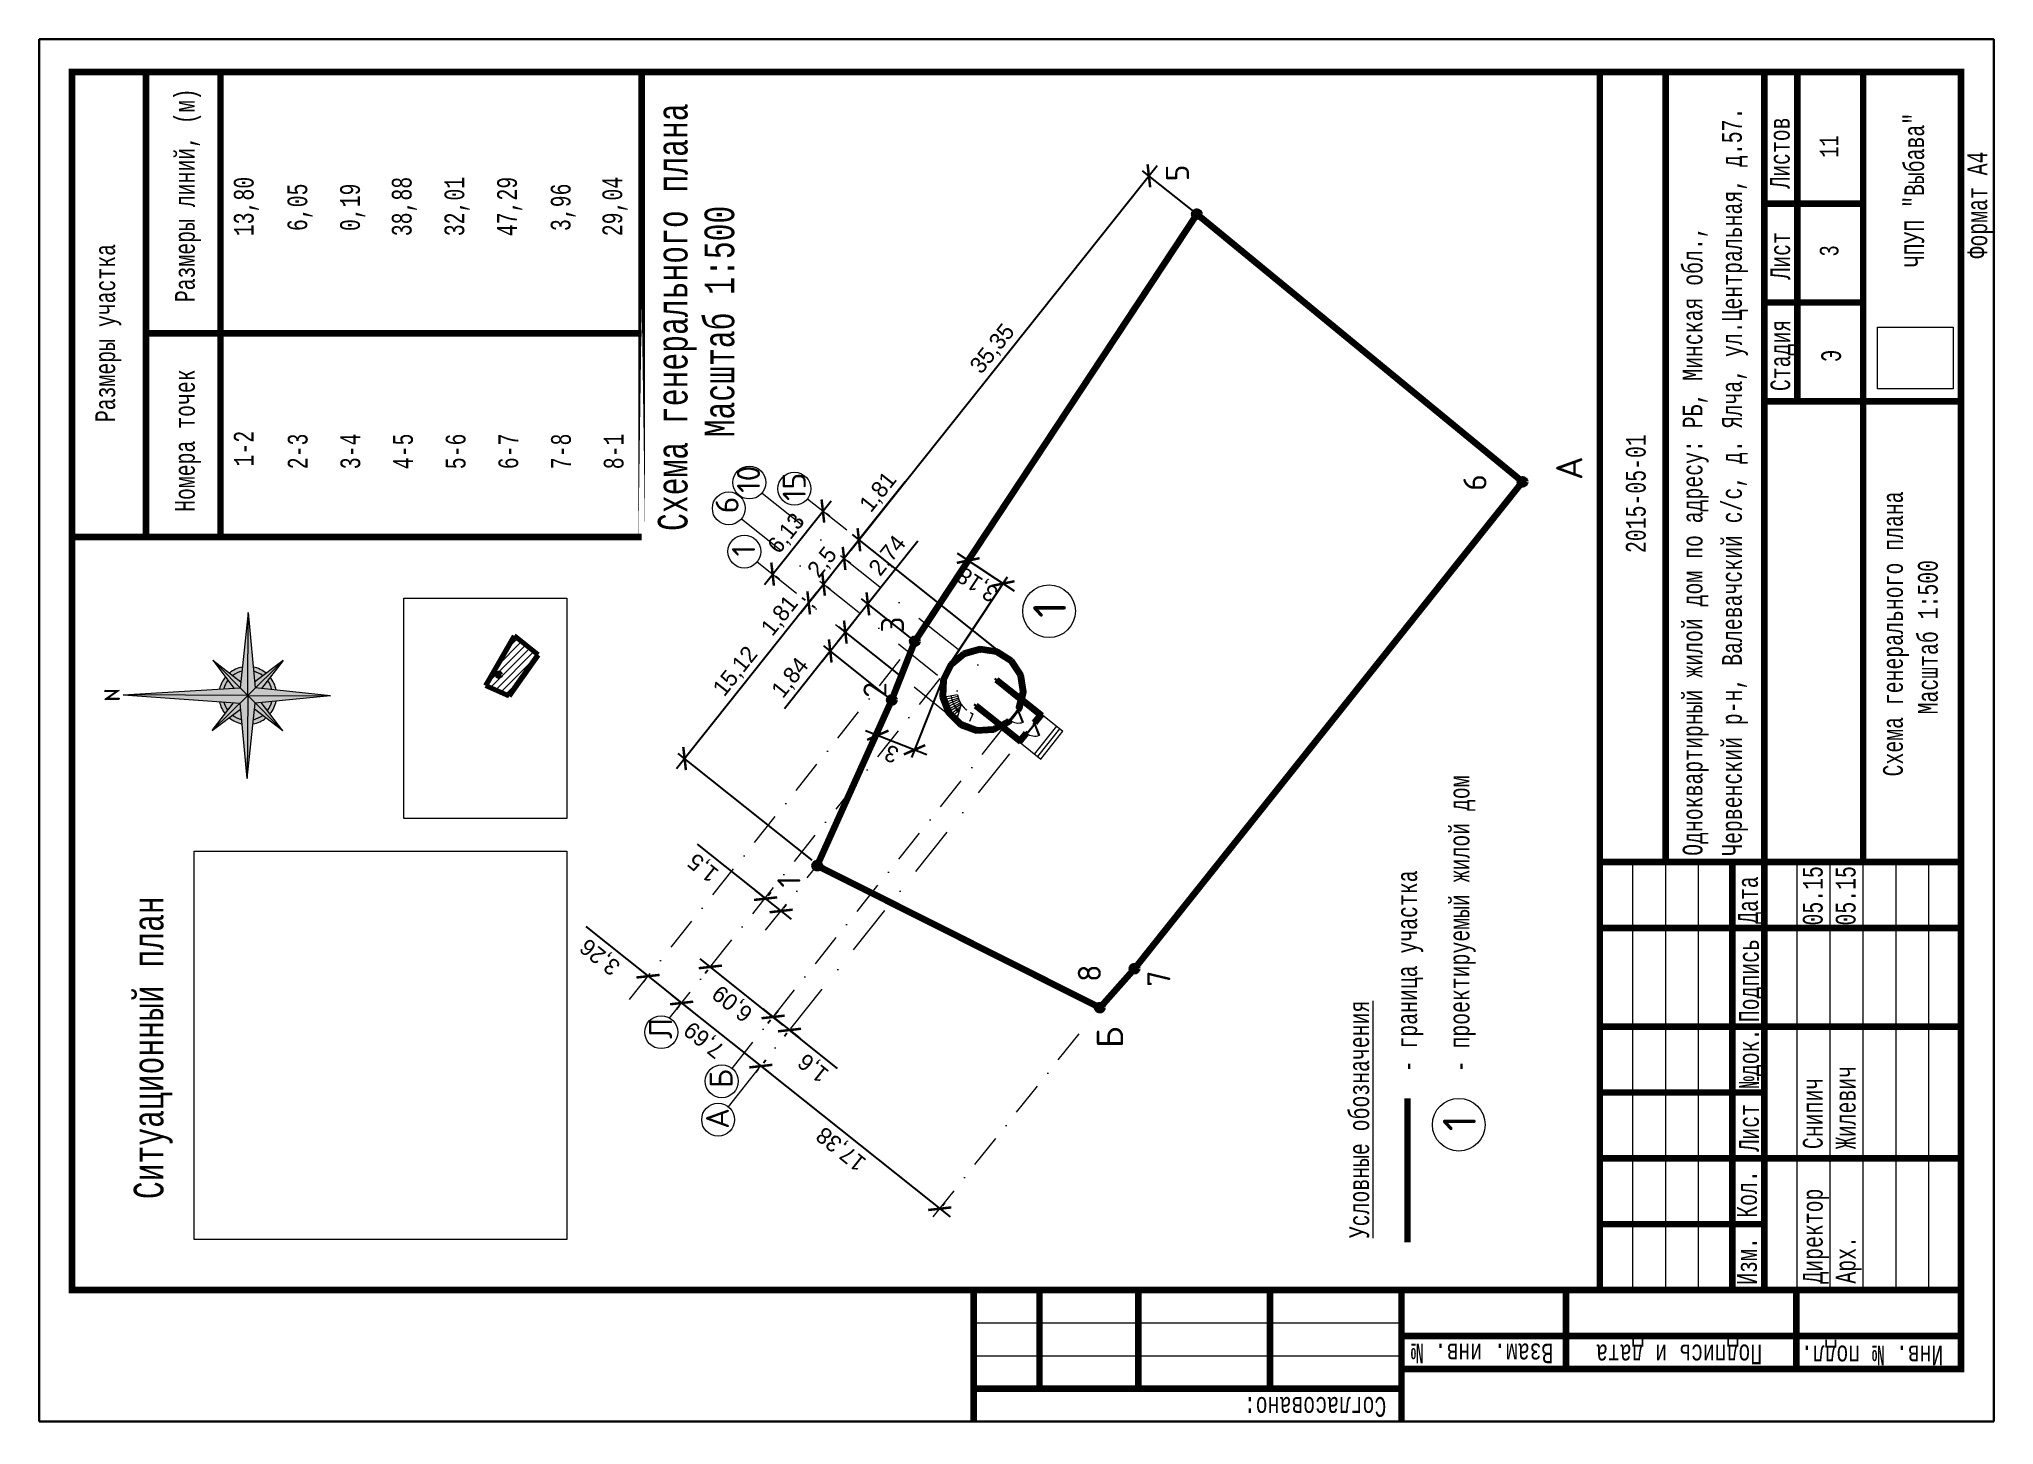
# Model space of a CAD drawing. Header units: millimetres. Extents: x -1532494 to -123847, y -619762 to -132433.
# Drawn here: x -224671 to -194971, y -153483 to -132433 of the extents above; entities outside this region: 2.
import ezdxf

# ---------------------------------------------------------------- set-up
doc = ezdxf.new("R2010")
doc.units = ezdxf.units.MM
for name, pattern in [('CENTER2', [28.575, 19.05, -3.175, 3.175, -3.175]), ('GOST2.303 5', [24, 20, -1.5, 1, -1.5]), ('штриховая', [19.05, 12.7, -6.35]), ('штрихпунктирнаяX2', [50.8, 25.4, -12.7, 0, -12.7])]:
    doc.linetypes.add(name, pattern=pattern)
doc.layers.get('0').update_dxf_attribs({"color": 251, "lineweight": 15})
for name, color, linetype, lineweight in [('01-РАМКА(+штамп)', 5, 'Continuous', 18), ('границы', 1, 'Continuous', 70), ('линия', 7, 'Continuous', 30), ('окна', 142, 'Continuous', 20), ('Оси', 7, 'штрихпунктирнаяX2', 18), ('размеры', 7, 'Continuous', 18), ('Стены', 7, 'Continuous', 60), ('штриховая', 160, 'штриховая', 18)]:
    doc.layers.add(name, color=color, linetype=linetype, lineweight=lineweight)
doc.layers.add('рамка', color=105, linetype='Continuous', lineweight=30, plot=False)
doc.styles.add('GOST', font='cour.ttf', dxfattribs={"width": 0.6, "height": 3})
doc.styles.add('style2', font='cour.ttf', dxfattribs={"width": 0.6, "height": 3})
doc.dimstyles.new('ISO-25', dxfattribs={"dimscale": 100, "dimtxt": 2.5, "dimasz": 2.5, "dimexe": 1.25, "dimexo": 0.625, "dimtad": 1, "dimdec": 0, "dimtxsty": 'Standard', "dimblk": 'ARCHTICK', "dimcen": 2.5, "dimdle": 2, "dimclrt": 256, "dimadec": 0, "dimazin": 0, "dimtfac": 1, "dimtdec": 0, "dimtmove": 1, "dimatfit": 2, "dimfxl": 1, "dimarcsym": 0})
picture_1 = doc.add_image_def('image1.jpg', size_in_pixel=(187, 229))
picture_2 = doc.add_image_def('image2.jpg', size_in_pixel=(957, 709))
picture_3 = doc.add_image_def('image3.png', size_in_pixel=(618, 593))

msp = doc.modelspace()

# ---------------------------------------------------------------- texts
at = {"layer": '01-РАМКА(+штамп)', "char_height": 500, "attachment_point": 1, "rotation": 90}
for insert in [(-209568.5, -141224.5), (-203342.7, -149024.1)]:
    msp.add_mtext_dynamic_manual_height_columns('{\\fISOCPEUR|b0|i0|c204|p34;1}', width=6.114, gutter_width=12.5, heights=[0], dxfattribs=dict(at, insert=insert))
at = {"layer": 'размеры', "style": 'GOST', "width": 0.6}
for s, height, p in [('Размеры линий, (м)', 300, (-222306.4, -136429.2)), ('Схема генерального плана ', 450, (-214820.3, -139903.5)), ('Формат А4', 300, (-195073.3, -135764.3)), ('32,01', 300, (-218212, -135426.5)), ('29,04', 300, (-215812, -135426.5)), ('13,80', 300, (-221412, -135426.5)), ('6,05', 300, (-220597.3, -135348.2)), ('0,19', 300, (-219797.3, -135348.2)), ('38,88', 300, (-219012, -135426.5)), ('47,29', 300, (-217412, -135426.5)), ('3,96', 300, (-216597.3, -135348.2)), ('Масштаб 1:500 ', 450, (-214110.2, -138481.2)), ('Размеры участка', 300, (-223516.5, -138250.7)), ('Номера точек', 300, (-222306.4, -139614.2)), ('1-2', 300, (-221412, -138923.8)), ('2-3', 300, (-220592.3, -138966.1)), ('3-4', 300, (-219792.3, -138966.1)), ('4-5', 300, (-218992.3, -138966.1)), ('5-6', 300, (-218192.3, -138966.1)), ('6-7', 300, (-217392.3, -138966.1)), ('7-8', 300, (-216592.3, -138966.1)), ('8-1', 300, (-215792.3, -138966.1)), ('- проектируемый жилой дом', 300, (-202939.2, -148126.7)), ('- граница участка', 300, (-203735.4, -148126.7)), ('Ситуационный план', 450, (-222782.9, -150053.2)), ('%%UУсловные обозначения', 300, (-204464.1, -150646.5))]:
    msp.add_text(s, height=height, rotation=90, dxfattribs=at).set_placement(p)
at = {"layer": 'размеры', "color": 7, "linetype": 'ByBlock', "style": 'style2', "width": 0.6}
msp.add_text('11', height=282.39, rotation=90, dxfattribs=at).set_placement((-197333.7, -134234.2))
at = {"layer": 'размеры', "color": 10, "linetype": 'ByBlock', "style": 'style2', "width": 0.6}
msp.add_text('3', height=282.4, rotation=90, dxfattribs=at).set_placement((-197333.7, -135734.2))
at = {"layer": 'размеры', "color": 7, "linetype": 'GOST2.303 5', "style": 'style2', "width": 0.6}
for s, rotation, p in [('Схема генерального плана', 90, (-196354.8, -143632.4)), ('Масштаб 1:500', 90, (-195824.6, -142689.8)), ('Взам. инв. №', 180, (-201664.8, -152247.2)), ('Подпись и дата', 180, (-198492.3, -152262.7)), ('Инв. № подл.', 180, (-195741, -152276.8)), ('Согласовано:', 180, (-204202.9, -153059.3))]:
    msp.add_text(s, height=300, rotation=rotation, dxfattribs=at).set_placement(p)
at = {"layer": 'размеры', "attachment_point": 1, "rotation": 90}
for s, insert, char_height in [('{\\fISOCPEUR|b0|i0|c204|p34;5}', (-207551.5, -134593.4), 350), ('{\\fISOCPEUR|b0|i0|c204|p34;10}', (-214068.9, -139325.6), 350), ('{\\fISOCPEUR|b0|i0|c204|p34;А}', (-201623.3, -139130.2), 400), ('{\\fISOCPEUR|b0|i0|c204|p34;15}', (-213374.3, -139448.5), 350), ('{\\fISOCPEUR|b0|i0|c204|p34;6}', (-203031.6, -139295.2), 350), ('{\\fISOCPEUR|b0|i0|c204|p34;6}', (-214394, -139636), 350), ('{\\fISOCPEUR|b0|i0|c204|p34;1}', (-214142.9, -140290.9), 350), ('{\\fISOCPEUR|b0|i0|c204|p34;3}', (-211879.8, -141448.6), 350), ('{\\fISOCPEUR|b0|i0|c204|p34;2}', (-212146.6, -142437.5), 350), ('{\\fISOCPEUR|b0|i0|c204|p34;1}', (-213454.5, -145320.1), 350), ('{\\fISOCPEUR|b0|i0|c204|p34;8}', (-208889.2, -146753.6), 350), ('{\\fISOCPEUR|b0|i0|c204|p34;7}', (-207834.3, -146826.7), 350), ('{\\fISOCPEUR|b0|i0|c204|p34;Л}', (-215404.8, -147620.6), 350), ('{\\fISOCPEUR|b0|i0|c204|p34;Б}', (-208602.5, -147759.2), 400), ('{\\fISOCPEUR|b0|i0|c204|p34;Б}', (-214485.4, -148366.8), 350), ('{\\fISOCPEUR|b0|i0|c204|p34;А}', (-214540.8, -148985), 350)]:
    msp.add_mtext_dynamic_manual_height_columns(s, width=6.114, gutter_width=12.5, heights=[0], dxfattribs=dict(at, insert=insert, char_height=char_height))

# ---------------------------------------------------------------- blocks, each defined once
blk = doc.blocks.new('N4')
at = {"lineweight": -2}
h = blk.add_hatch(color=7, dxfattribs=at)
h.set_gradient(color1=(255, 255, 255), one_color=1, tint=1)
h.paths.add_polyline_path([(0, -6.75), (-0.42, -6.33), (-0.42, -6.34), (-4.5, -6.75)])
h.paths.add_polyline_path([(-0.42, -6.33), (-0.4, -5.99), (-1.91, -4.84)])
h.paths.add_polyline_path([(0, 0), (-0.42, -6.33), (0, -6.75)])
h.paths.add_polyline_path([(0.4, -5.99), (0.42, -6.33), (1.91, -4.84)])
h.paths.add_polyline_path([(0.42, -6.34), (0.42, -6.33), (0, -6.75), (4.5, -6.75)])
h.paths.add_polyline_path([(0.74, -7.13), (0.41, -7.16), (1.91, -8.66)])
h.paths.add_polyline_path([(0, -6.75), (-0.41, -7.16), (0, -11.25)])
h.paths.add_polyline_path([(-0.41, -7.16), (-0.74, -7.13), (-1.91, -8.66)])
h = blk.add_hatch(color=251, dxfattribs=at)
h.set_gradient(color1=(91, 91, 91), one_color=1, tint=1, name='SPHERICAL')
h.paths.add_polyline_path([(-0.18, 0.82), (-0.21, 0.86), (-0.21, 0.25), (-0.22, 0.25), (-0.22, 0.22), (-0.18, 0.22)])
h.paths.add_polyline_path([(0.17, 0.41), (0.17, 0.42), (-0.22, 0.97), (-0.22, 0.96)])
h.paths.add_polyline_path([(0.24, 0.97), (0.21, 0.97), (0.21, 0.28), (0.24, 0.23)])
h = blk.add_hatch(color=250, dxfattribs=at)
h.set_gradient(color1=(51, 51, 51), color2=(214, 214, 214), rotation=180, tint=1, name='HEMISPHERICAL')
h.paths.add_polyline_path([(0, -6.75), (0.42, -6.33), (0, 0)])
h = blk.add_hatch(color=250, dxfattribs=at)
h.set_gradient(color1=(51, 51, 51), one_color=1, tint=1)
h.paths.add_polyline_path([(-0.74, -6.37), (-0.42, -6.34), (-0.42, -6.33), (-1.91, -4.84)])
h = blk.add_hatch(color=250, dxfattribs=at)
h.set_gradient(color1=(51, 51, 51), color2=(181, 181, 181), one_color=1, tint=0.71, name='INVSPHERICAL')
h.paths.add_polyline_path([(0.35, -5.21), (0.36, -5.45, -0.094703), (0.82, -5.68), (1, -5.53, 0.117203)])
h.paths.add_polyline_path([(-0.36, -5.45), (-0.35, -5.21, 0.117203), (-1, -5.53), (-0.82, -5.68, -0.094703)])
h.paths.add_polyline_path([(-1.07, -5.93), (-1.22, -5.75, 0.125808), (-1.55, -6.45), (-1.31, -6.43, -0.103304)])
h.paths.add_polyline_path([(-1.31, -7.07), (-1.55, -7.05, 0.125808), (-1.22, -7.75), (-1.07, -7.57, -0.103304)])
h.paths.add_polyline_path([(-0.3, -8.3), (-0.32, -8.06, -0.103304), (-0.82, -7.82), (-1, -7.97, 0.125808)])
h.paths.add_polyline_path([(0.32, -8.06), (0.3, -8.3, 0.125808), (1, -7.97), (0.82, -7.82, -0.103304)])
h.paths.add_polyline_path([(1.07, -7.57), (1.22, -7.75, 0.125808), (1.55, -7.05), (1.31, -7.07, -0.103304)])
h.paths.add_polyline_path([(1.22, -5.75), (1.07, -5.93, -0.103304), (1.31, -6.43), (1.55, -6.45, 0.125808)])
h = blk.add_hatch(color=250, dxfattribs=at)
h.set_gradient(color1=(51, 51, 51), rotation=75, tint=1, name='INVCURVED')
h.paths.add_polyline_path([(1.91, -4.84), (0.42, -6.33), (0.42, -6.34), (0.74, -6.37)])
h = blk.add_hatch(color=252, dxfattribs=at)
h.set_gradient(color1=(132, 132, 132), one_color=1, tint=1, name='SPHERICAL')
h.paths.add_polyline_path([(-0.38, -7.49), (-0.82, -7.82, 0.103304), (-0.32, -8.06)])
h.paths.add_polyline_path([(-0.74, -7.13), (-1.31, -7.07, 0.103304), (-1.07, -7.57)])
h.paths.add_polyline_path([(-1.31, -6.43), (-0.74, -6.37), (-1.07, -5.93, 0.103304)])
h.paths.add_polyline_path([(-0.36, -5.45, 0.094703), (-0.82, -5.68), (-0.4, -5.99)])
h.paths.add_polyline_path([(0.82, -5.68, 0.094703), (0.36, -5.45), (0.4, -5.99)])
h.paths.add_polyline_path([(1.31, -6.43, 0.103304), (1.07, -5.93), (0.74, -6.37)])
h.paths.add_polyline_path([(1.07, -7.57, 0.103304), (1.31, -7.07), (0.74, -7.13)])
h.paths.add_polyline_path([(0.32, -8.06, 0.103304), (0.82, -7.82), (0.38, -7.49)])
h = blk.add_hatch(color=250, dxfattribs=at)
h.set_gradient(color1=(51, 51, 51), rotation=75, tint=1, name='INVCURVED')
h.paths.add_polyline_path([(-4.5, -6.75), (-0.41, -7.16), (0, -6.75)])
h = blk.add_hatch(color=250, dxfattribs=at)
h.set_gradient(color1=(51, 51, 51), color2=(214, 214, 214), tint=1, name='HEMISPHERICAL')
h.paths.add_polyline_path([(-1.91, -8.66), (-0.38, -7.49), (-0.41, -7.16)])
h = blk.add_hatch(color=250, dxfattribs=at)
h.set_gradient(color1=(51, 51, 51), color2=(214, 214, 214), tint=1)
h.paths.add_polyline_path([(4.5, -6.75), (0, -6.75), (0.41, -7.16)])
h = blk.add_hatch(color=250, dxfattribs=at)
h.set_gradient(color1=(51, 51, 51), color2=(214, 214, 214), tint=1, name='HEMISPHERICAL')
h.paths.add_polyline_path([(0, -11.25), (0.41, -7.16), (0, -6.75)])
h = blk.add_hatch(color=250, dxfattribs=at)
h.set_gradient(color1=(51, 51, 51), one_color=1, tint=1)
h.paths.add_polyline_path([(0.41, -7.16), (0.38, -7.49), (1.91, -8.66)])
at = {"color": 0, "lineweight": -2}
for points in [[(0, 0), (-0.42, -6.34)], [(0.17, 1.01), (0.21, 1.01), (0.21, 0.26), (-0.21, 0.86), (-0.21, 0.25), (-0.26, 0.25), (-0.26, 1.01), (0.17, 0.41), (0.17, 1.01)], [(-0.22, 0.96), (-0.22, 0.97), (0.17, 0.42)], [(-0.18, 0.82), (-0.18, 0.22), (-0.22, 0.22), (-0.22, 0.25)], [(0, -6.75), (0, 0)], [(0, 0), (0.42, -6.34)], [(0.21, 0.97), (0.24, 0.97), (0.24, 0.23), (0.21, 0.28)], [(0, -6.75), (-1.91, -4.84)], [(-1.91, -4.84), (-0.74, -6.37)], [(-1.91, -4.84), (-0.4, -5.99)], [(0, -6.75), (1.91, -4.84)], [(1.91, -4.84), (0.4, -5.99)], [(1.91, -4.84), (0.74, -6.37)], [(-4.5, -6.75), (-0.42, -6.34)], [(4.5, -6.75), (0.42, -6.34)], [(0, -6.75), (-4.5, -6.75)], [(-4.5, -6.75), (-0.41, -7.16)], [(0, -6.75), (-1.91, -8.66)], [(-1.91, -8.66), (-0.74, -7.13)], [(0, -11.25), (-0.41, -7.16)], [(0, -6.75), (0, -11.25)], [(0, -6.75), (1.91, -8.66)], [(0, -6.75), (4.5, -6.75)], [(0, -11.25), (0.41, -7.16)], [(4.5, -6.75), (0.41, -7.16)], [(1.91, -8.66), (0.74, -7.13)], [(-1.91, -8.66), (-0.38, -7.49)], [(1.91, -8.66), (0.38, -7.49)]]:
    blk.add_lwpolyline(points, dxfattribs=at)
for radius, start, end in [(1.57, 102.7496, 129.4886), (1.57, 50.5114, 77.2504), (1.57, 140.5114, 169.1938), (1.35, 142.7479, 166.3399), (1.35, 105.6123, 127.2521), (1.35, 52.7479, 74.3877), (1.35, 13.6601, 37.2521), (1.57, 10.8062, 39.4886), (1.57, 190.8062, 219.4886), (1.35, 193.6601, 217.2521), (1.35, 322.7479, 346.3399), (1.57, 320.5114, 349.1938), (1.57, 230.5114, 259.1938), (1.35, 232.7479, 256.3399), (1.57, 280.8062, 309.4886), (1.35, 283.6601, 307.2521)]:
    blk.add_arc((0, -6.75), radius, start, end, dxfattribs=at)
blk = doc.blocks.new('вакепкеакепке')
at = {"color": 7, "linetype": 'GOST2.303 5'}
for p, q in [((168051385, 308359340), (168057885, 308359340)), ((168051385, 308358840), (168057885, 308358840)), ((168051385, 308358340), (168057885, 308358340)), ((168051385, 308356840), (168057885, 308356840)), ((168051385, 308356340), (168057885, 308356340)), ((168051385, 308355840), (168057885, 308355840)), ((168051385, 308355340), (168057885, 308355340)), ((168051385, 308354840), (168057885, 308354840))]:
    blk.add_line(p, q, dxfattribs=at)
at = {"const_width": 100}
blk.add_lwpolyline([(168051385, 308359840), (168069885, 308359840), (168069885, 308354353), (168051385, 308354353)], close=True, dxfattribs=at)
for points in [[(168052385, 308359840), (168052385, 308357340)], [(168053385, 308359887), (168053385, 308354400)], [(168054385, 308359887), (168054385, 308357340)], [(168055385, 308354400), (168055385, 308359887)], [(168056885, 308359887), (168056885, 308354400)], [(168057885, 308354353), (168057885, 308359840)], [(168057931, 308358840), (168069885, 308358840)], [(168057885, 308357826), (168051385, 308357826)], [(168057885, 308357340), (168051385, 308357340)], [(168057885, 308357340), (168069885, 308357340)], [(168064885, 308354353), (168064885, 308357340)], [(168066385, 308357340), (168066385, 308355840)], [(168067885, 308357340), (168067885, 308355840)], [(168064885, 308356840), (168069885, 308356840)], [(168057885, 308355840), (168069885, 308355840)]]:
    blk.add_lwpolyline(points, dxfattribs=at)
at = {"color": 7, "linetype": 'GOST2.303 5', "style": 'style2', "width": 0.6}
for s, p in [('2015-05-01', (168062579, 308359144)), ('Одноквартирный жилой дом по адресу: РБ, Минская обл.,  ', (168057980, 308358281)), ('Червенский р-н, Валевачский с/с, д. Ялча, ул.Центральная, д.57. ', (168057980, 308357683)), ('Изм.', (168051464, 308357455)), ('Кол.', (168052482, 308357455)), ('Лист', (168053488, 308357424)), ('№док.', (168054453, 308357424)), ('Подпись', (168055453, 308357424)), ('Дата', (168056947, 308357439)), ('Стадия', (168065039, 308356948)), ('Лист', (168066732, 308356949)), ('Листов', (168068113, 308356956)), ('Директор', (168051482, 308356455)), ('Снипич', (168053525, 308356455)), ('05.15', (168056921, 308356455)), ('Э', (168065484, 308356176)), ('Арх.', (168051482, 308355955)), ('Жилевич', (168053525, 308355955)), ('05.15', (168056921, 308355955)), ('ЧПУП "Выбава"', (168066920, 308354914))]:
    blk.add_text(s, height=300, dxfattribs=at).set_placement(p)
blk = doc.blocks.new('*U77')
for p, q in [((0, 0), (0, -100)), ((1000, 0), (1000, -100))]:
    blk.add_line(p, q)
blk.add_lwpolyline([(0, 0), (500, 866), (538, 844), (38, -22)], close=True)
blk.add_arc((0, 0), 1000, 0, 60)
blk = doc.blocks.new('_ArchTick')
at = {"color": 0, "linetype": 'ByBlock', "const_width": 0.15}
blk.add_lwpolyline([(-0.5, -0.5), (0.5, 0.5)], dxfattribs=at)
blk = doc.blocks.new('*D85')
at = {"layer": 'Defpoints', "color": 0, "transparency": 16777216}
for p in [(-214909, -147074), (-213706, -148033), (-213706, -148033)]:
    blk.add_point(p, dxfattribs=at)
at = {"layer": 'размеры', "color": 0, "lineweight": -2, "transparency": 16777216}
for p, q in [((-215066, -146949), (-213550, -148157)), ((-214948, -147123), (-214987, -147172)), ((-213667, -147984), (-213628, -147935))]:
    blk.add_line(p, q, dxfattribs=at)
at = {"layer": 'размеры', "color": 0, "lineweight": -2, "transparency": 16777216, "xscale": 250, "yscale": 250, "zscale": 250}
for p, rotation in [((-214909, -147074), 141.4478407243592), ((-213706, -148033), 321.4478407243592)]:
    blk.add_blockref('_ArchTick', p, dxfattribs=dict(at, rotation=rotation))
at = {"layer": 'размеры', "transparency": 16777216, "insert": (-214557, -147621), "char_height": 250, "attachment_point": 5, "rotation": 141.4478}
blk.add_mtext('7,69', dxfattribs=at)
blk = doc.blocks.new('*D86')
at = {"layer": 'Defpoints', "color": 0, "ltscale": 20, "transparency": 16777216}
for p in [(-210025, -140703), (-211365, -141580), (-210831, -141924)]:
    blk.add_point(p, dxfattribs=at)
at = {"layer": 'размеры', "color": 0, "lineweight": -2, "ltscale": 20, "transparency": 16777216}
for p, q in [((-211331, -141528), (-210486, -140249)), ((-210722, -140243), (-209858, -140813)), ((-210797, -141872), (-209956, -140599))]:
    blk.add_line(p, q, dxfattribs=at)
at = {"layer": 'размеры', "color": 0, "lineweight": -2, "ltscale": 20, "transparency": 16777216, "xscale": 250, "yscale": 250, "zscale": 250}
for p, rotation in [((-210555, -140353), 146.5529657298596), ((-210025, -140703), 326.5529657298595)]:
    blk.add_blockref('_ArchTick', p, dxfattribs=dict(at, rotation=rotation))
at = {"layer": 'размеры', "ltscale": 20, "transparency": 16777216, "insert": (-210405, -140702), "char_height": 250, "attachment_point": 5, "rotation": 146.553}
blk.add_mtext('3,18', dxfattribs=at)
blk = doc.blocks.new('*D87')
at = {"layer": 'Defpoints', "color": 0, "transparency": 16777216}
for p in [(-213520, -147286), (-213270, -147485), (-213270, -147485)]:
    blk.add_point(p, dxfattribs=at)
at = {"layer": 'размеры', "color": 0, "lineweight": -2, "transparency": 16777216}
for p, q in [((-213676, -147161), (-213113, -147610)), ((-213559, -147335), (-213598, -147384)), ((-213309, -147534), (-213348, -147583)), ((-212540, -148067), (-213270, -147485))]:
    blk.add_line(p, q, dxfattribs=at)
at = {"layer": 'размеры', "color": 0, "lineweight": -2, "transparency": 16777216, "xscale": 250, "yscale": 250, "zscale": 250}
for p, rotation in [((-213520, -147286), 141.4478407243592), ((-213270, -147485), 321.4478407243592)]:
    blk.add_blockref('_ArchTick', p, dxfattribs=dict(at, rotation=rotation))
at = {"layer": 'размеры', "transparency": 16777216, "insert": (-212898, -148048), "char_height": 250, "attachment_point": 5, "rotation": 141.4478}
blk.add_mtext('1,6', dxfattribs=at)
blk = doc.blocks.new('*D88')
at = {"layer": 'Defpoints', "color": 0, "ltscale": 20, "transparency": 16777216}
for p in [(-212763, -139601), (-212763, -139601), (-213527, -140559)]:
    blk.add_point(p, dxfattribs=at)
at = {"layer": 'размеры', "color": 0, "lineweight": -2, "ltscale": 20, "transparency": 16777216}
for p, q in [((-213651, -140716), (-212638, -139445)), ((-212714, -139640), (-212665, -139679)), ((-213478, -140598), (-213429, -140637))]:
    blk.add_line(p, q, dxfattribs=at)
at = {"layer": 'размеры', "color": 0, "lineweight": -2, "ltscale": 20, "transparency": 16777216, "xscale": 250, "yscale": 250, "zscale": 250}
for p, rotation in [((-212763, -139601), 51.44784072403264), ((-213527, -140559), 231.4478407240326)]:
    blk.add_blockref('_ArchTick', p, dxfattribs=dict(at, rotation=rotation))
at = {"layer": 'размеры', "ltscale": 20, "transparency": 16777216, "insert": (-213308, -139950), "char_height": 250, "attachment_point": 5, "rotation": 51.4478}
blk.add_mtext('6,13', dxfattribs=at)
blk = doc.blocks.new('*D89')
at = {"layer": 'Defpoints', "color": 0, "ltscale": 20, "transparency": 16777216}
for p in [(-212753, -140712), (-212753, -140712), (-212979, -140996)]:
    blk.add_point(p, dxfattribs=at)
at = {"layer": 'размеры', "color": 0, "lineweight": -2, "ltscale": 20, "transparency": 16777216}
for p, q in [((-213104, -141152), (-212629, -140556)), ((-212705, -140751), (-212656, -140790)), ((-212930, -141035), (-212881, -141073))]:
    blk.add_line(p, q, dxfattribs=at)
at = {"layer": 'размеры', "color": 0, "lineweight": -2, "ltscale": 20, "transparency": 16777216, "xscale": 250, "yscale": 250, "zscale": 250}
for p, rotation in [((-212753, -140712), 51.44784072403264), ((-212979, -140996), 231.4478407240326)]:
    blk.add_blockref('_ArchTick', p, dxfattribs=dict(at, rotation=rotation))
at = {"layer": 'размеры', "ltscale": 20, "transparency": 16777216, "insert": (-213408, -141200), "char_height": 250, "attachment_point": 5, "rotation": 51.4478}
blk.add_mtext('1,81', dxfattribs=at)
blk = doc.blocks.new('*D90')
at = {"layer": 'Defpoints', "color": 0, "ltscale": 20, "transparency": 16777216}
for p in [(-212441, -140321), (-212441, -140321), (-212753, -140712)]:
    blk.add_point(p, dxfattribs=at)
at = {"layer": 'размеры', "color": 0, "lineweight": -2, "ltscale": 20, "transparency": 16777216}
for p, q in [((-212878, -140869), (-212317, -140164)), ((-212392, -140360), (-212343, -140399)), ((-212705, -140751), (-212656, -140790))]:
    blk.add_line(p, q, dxfattribs=at)
at = {"layer": 'размеры', "color": 0, "lineweight": -2, "ltscale": 20, "transparency": 16777216, "xscale": 250, "yscale": 250, "zscale": 250}
for p, rotation in [((-212441, -140321), 51.44784072403264), ((-212753, -140712), 231.4478407240326)]:
    blk.add_blockref('_ArchTick', p, dxfattribs=dict(at, rotation=rotation))
at = {"layer": 'размеры', "ltscale": 20, "transparency": 16777216, "insert": (-212760, -140387), "char_height": 250, "attachment_point": 5, "rotation": 51.4478}
blk.add_mtext('2,5', dxfattribs=at)
blk = doc.blocks.new('*D91')
at = {"layer": 'Defpoints', "color": 0, "ltscale": 20, "transparency": 16777216}
for p in [(-212216, -140037), (-212441, -140321), (-212441, -140321)]:
    blk.add_point(p, dxfattribs=at)
at = {"layer": 'размеры', "color": 0, "lineweight": -2, "ltscale": 20, "transparency": 16777216}
for p, q in [((-211514, -139158), (-212216, -140037)), ((-212091, -139881), (-212566, -140477)), ((-212264, -139999), (-212313, -139960)), ((-212392, -140360), (-212343, -140399))]:
    blk.add_line(p, q, dxfattribs=at)
at = {"layer": 'размеры', "color": 0, "lineweight": -2, "ltscale": 20, "transparency": 16777216, "xscale": 250, "yscale": 250, "zscale": 250}
for p, rotation in [((-212216, -140037), 51.44784072403266), ((-212441, -140321), 231.4478407240326)]:
    blk.add_blockref('_ArchTick', p, dxfattribs=dict(at, rotation=rotation))
at = {"layer": 'размеры', "ltscale": 20, "transparency": 16777216, "insert": (-211911, -139321), "char_height": 250, "attachment_point": 5, "rotation": 51.4478}
blk.add_mtext('1,81', dxfattribs=at)
blk = doc.blocks.new('*D92')
at = {"layer": 'Defpoints', "color": 0, "ltscale": 20, "transparency": 16777216}
for p in [(-212979, -140996), (-214864, -143361), (-212876, -144945)]:
    blk.add_point(p, dxfattribs=at)
at = {"layer": 'размеры', "color": 0, "lineweight": -2, "ltscale": 20, "transparency": 16777216}
for p, q in [((-212854, -140839), (-214989, -143517)), ((-213028, -140957), (-213077, -140918)), ((-212925, -144906), (-214962, -143283))]:
    blk.add_line(p, q, dxfattribs=at)
at = {"layer": 'размеры', "color": 0, "lineweight": -2, "ltscale": 20, "transparency": 16777216, "xscale": 250, "yscale": 250, "zscale": 250}
for p, rotation in [((-212979, -140996), 51.44784072403266), ((-214864, -143361), 231.4478407240326)]:
    blk.add_blockref('_ArchTick', p, dxfattribs=dict(at, rotation=rotation))
at = {"layer": 'размеры', "ltscale": 20, "transparency": 16777216, "insert": (-214081, -142044), "char_height": 250, "attachment_point": 5, "rotation": 51.4478}
blk.add_mtext('15,12', dxfattribs=at)
blk = doc.blocks.new('*D93')
at = {"layer": 'Defpoints', "color": 0, "transparency": 16777216}
for p in [(-215420, -146667), (-214909, -147074), (-214909, -147074)]:
    blk.add_point(p, dxfattribs=at)
at = {"layer": 'размеры', "color": 0, "lineweight": -2, "transparency": 16777216}
for p, q in [((-216367, -145912), (-215420, -146667)), ((-215576, -146542), (-214753, -147198)), ((-215459, -146716), (-215497, -146765)), ((-214948, -147123), (-214987, -147172))]:
    blk.add_line(p, q, dxfattribs=at)
at = {"layer": 'размеры', "color": 0, "lineweight": -2, "transparency": 16777216, "xscale": 250, "yscale": 250, "zscale": 250}
for p, rotation in [((-215420, -146667), 141.4478407243592), ((-214909, -147074), 321.4478407243592)]:
    blk.add_blockref('_ArchTick', p, dxfattribs=dict(at, rotation=rotation))
at = {"layer": 'размеры', "transparency": 16777216, "insert": (-216138, -146361), "char_height": 250, "attachment_point": 5, "rotation": 141.4478}
blk.add_mtext('3,26', dxfattribs=at)
blk = doc.blocks.new('*D94')
at = {"layer": 'Defpoints', "color": 0, "transparency": 16777216}
for p in [(-213706, -148033), (-210987, -150199), (-210987, -150199)]:
    blk.add_point(p, dxfattribs=at)
at = {"layer": 'размеры', "color": 0, "lineweight": -2, "transparency": 16777216}
for p, q in [((-213862, -147908), (-210831, -150324)), ((-213745, -148082), (-213784, -148130)), ((-210948, -150151), (-210909, -150102))]:
    blk.add_line(p, q, dxfattribs=at)
at = {"layer": 'размеры', "color": 0, "lineweight": -2, "transparency": 16777216, "xscale": 250, "yscale": 250, "zscale": 250}
for p, rotation in [((-213706, -148033), 141.4478407243592), ((-210987, -150199), 321.4478407243592)]:
    blk.add_blockref('_ArchTick', p, dxfattribs=dict(at, rotation=rotation))
at = {"layer": 'размеры', "transparency": 16777216, "insert": (-212476, -149279), "char_height": 250, "attachment_point": 5, "rotation": 141.4478}
blk.add_mtext('17,38', dxfattribs=at)
blk = doc.blocks.new('*D95')
at = {"layer": 'Defpoints', "color": 0, "transparency": 16777216}
for p in [(-214473, -146526), (-214473, -146526), (-213520, -147286)]:
    blk.add_point(p, dxfattribs=at)
at = {"layer": 'размеры', "color": 0, "lineweight": -2, "transparency": 16777216}
for p, q in [((-213364, -147410), (-214629, -146402)), ((-214512, -146575), (-214551, -146624)), ((-213481, -147237), (-213442, -147188))]:
    blk.add_line(p, q, dxfattribs=at)
at = {"layer": 'размеры', "color": 0, "lineweight": -2, "transparency": 16777216, "xscale": 250, "yscale": 250, "zscale": 250}
for p, rotation in [((-214473, -146526), 141.4478407243592), ((-213520, -147286), 321.4478407243592)]:
    blk.add_blockref('_ArchTick', p, dxfattribs=dict(at, rotation=rotation))
at = {"layer": 'размеры', "transparency": 16777216, "insert": (-214126, -147069), "char_height": 250, "attachment_point": 5, "rotation": 141.4478}
blk.add_mtext('6,09', dxfattribs=at)
blk = doc.blocks.new('*D96')
at = {"layer": 'Defpoints', "color": 0, "ltscale": 20, "transparency": 16777216}
for p in [(-212422, -141440), (-211562, -142125), (-211717, -142471)]:
    blk.add_point(p, dxfattribs=at)
at = {"layer": 'размеры', "color": 0, "lineweight": -2, "ltscale": 20, "transparency": 16777216}
for p, q in [((-212775, -141884), (-212297, -141283)), ((-211610, -142086), (-212519, -141362)), ((-211766, -142432), (-212748, -141649)), ((-213345, -142599), (-212651, -141727))]:
    blk.add_line(p, q, dxfattribs=at)
at = {"layer": 'размеры', "color": 0, "lineweight": -2, "ltscale": 20, "transparency": 16777216, "xscale": 250, "yscale": 250, "zscale": 250}
for p, rotation in [((-212422, -141440), 51.44784072403264), ((-212651, -141727), 231.4478407240326)]:
    blk.add_blockref('_ArchTick', p, dxfattribs=dict(at, rotation=rotation))
at = {"layer": 'размеры', "ltscale": 20, "transparency": 16777216, "insert": (-213248, -142143), "char_height": 250, "attachment_point": 5, "rotation": 51.4478}
blk.add_mtext('1,84', dxfattribs=at)
blk = doc.blocks.new('*D97')
at = {"layer": 'Defpoints', "color": 0, "ltscale": 20, "transparency": 16777216}
for p in [(-207810, -134509), (-207080, -135092), (-209901, -141882)]:
    blk.add_point(p, dxfattribs=at)
at = {"layer": 'размеры', "color": 0, "lineweight": -2, "ltscale": 20, "transparency": 16777216}
for p, q in [((-212340, -140194), (-207686, -134353)), ((-207128, -135053), (-207908, -134432)), ((-209950, -141843), (-212313, -139960))]:
    blk.add_line(p, q, dxfattribs=at)
at = {"layer": 'размеры', "color": 0, "lineweight": -2, "ltscale": 20, "transparency": 16777216, "xscale": 250, "yscale": 250, "zscale": 250}
for p, rotation in [((-207810, -134509), 51.44784072403264), ((-212216, -140037), 231.4478407240326)]:
    blk.add_blockref('_ArchTick', p, dxfattribs=dict(at, rotation=rotation))
at = {"layer": 'размеры', "ltscale": 20, "transparency": 16777216, "insert": (-210176, -137144), "char_height": 250, "attachment_point": 5, "rotation": 51.4478}
blk.add_mtext('35,35', dxfattribs=at)
blk = doc.blocks.new('*D98')
at = {"layer": 'Defpoints', "color": 0, "ltscale": 20, "transparency": 16777216}
for p in [(-211508, -141940), (-210950, -142161), (-211371, -143228)]:
    blk.add_point(p, dxfattribs=at)
at = {"layer": 'размеры', "color": 0, "lineweight": -2, "ltscale": 20, "transparency": 16777216}
for p, q in [((-211531, -141998), (-211975, -143124)), ((-210973, -142219), (-211417, -143344)), ((-212115, -142934), (-211185, -143301))]:
    blk.add_line(p, q, dxfattribs=at)
at = {"layer": 'размеры', "color": 0, "lineweight": -2, "ltscale": 20, "transparency": 16777216, "xscale": 250, "yscale": 250, "zscale": 250}
for p, rotation in [((-211929, -143007), 158.4636016360677), ((-211371, -143228), 338.4636016360677)]:
    blk.add_blockref('_ArchTick', p, dxfattribs=dict(at, rotation=rotation))
at = {"layer": 'размеры', "ltscale": 20, "transparency": 16777216, "insert": (-211719, -143292), "char_height": 250, "attachment_point": 5, "rotation": 158.4636}
blk.add_mtext('3', dxfattribs=at)
blk = doc.blocks.new('*D99')
at = {"layer": 'Defpoints', "color": 0, "transparency": 16777216}
for p in [(-213633, -145489), (-213633, -145489), (-213398, -145676)]:
    blk.add_point(p, dxfattribs=at)
at = {"layer": 'размеры', "color": 0, "lineweight": -2, "transparency": 16777216}
for p, q in [((-214671, -144661), (-213633, -145489)), ((-213242, -145800), (-213789, -145364)), ((-213594, -145440), (-213555, -145391)), ((-213359, -145627), (-213320, -145578))]:
    blk.add_line(p, q, dxfattribs=at)
at = {"layer": 'размеры', "color": 0, "lineweight": -2, "transparency": 16777216, "xscale": 250, "yscale": 250, "zscale": 250}
for p, rotation in [((-213633, -145489), 141.4478407243622), ((-213398, -145676), 321.4478407243622)]:
    blk.add_blockref('_ArchTick', p, dxfattribs=dict(at, rotation=rotation))
at = {"layer": 'размеры', "transparency": 16777216, "insert": (-214572, -145006), "char_height": 250, "attachment_point": 5, "rotation": 141.4478}
blk.add_mtext('1,5', dxfattribs=at)
blk = doc.blocks.new('*D100')
at = {"layer": 'Defpoints', "color": 0, "ltscale": 20, "transparency": 16777216}
for p in [(-212422, -141440), (-211365, -141580), (-211562, -142125)]:
    blk.add_point(p, dxfattribs=at)
at = {"layer": 'размеры', "color": 0, "lineweight": -2, "ltscale": 20, "transparency": 16777216}
for p, q in [((-211322, -140060), (-212080, -141011)), ((-211955, -140854), (-212546, -141596)), ((-211414, -141541), (-212177, -140933)), ((-211610, -142086), (-212519, -141362))]:
    blk.add_line(p, q, dxfattribs=at)
at = {"layer": 'размеры', "color": 0, "lineweight": -2, "ltscale": 20, "transparency": 16777216, "xscale": 250, "yscale": 250, "zscale": 250}
for p, rotation in [((-212080, -141011), 51.44784072435872), ((-212422, -141440), 231.4478407243587)]:
    blk.add_blockref('_ArchTick', p, dxfattribs=dict(at, rotation=rotation))
at = {"layer": 'размеры', "ltscale": 20, "transparency": 16777216, "insert": (-211770, -140288), "char_height": 250, "attachment_point": 5, "rotation": 51.4478}
blk.add_mtext('2,74', dxfattribs=at)

# ---------------------------------------------------------------- dimensions: what is measured, and where the dimension line sits
at = {"layer": 'размеры', "ltscale": 20}
for base, p1, p2, text, picture, middle in [((-207810.2, -134509.5), (-209901.3, -141881.7), (-207079.6, -135091.7), '35,35', '*D97', (-210175.8, -137143.6)), ((-212762.9, -139601.2), (-213526.5, -140559.3), (-212762.9, -139601.2), '6,13', '*D88', (-213307.7, -139950.4))]:
    dim = msp.add_linear_dim(base=base, p1=p1, p2=p2, angle=51.44784, text=text, dimstyle='ISO-25', dxfattribs=at)
    dim.commit()
    dim.dimension.update_dxf_attribs({"geometry": picture, "text_midpoint": middle})
for base, p1, p2, angle, text, picture, middle in [((-212441.2, -140320.6), (-212215.5, -140037.5), (-212441.2, -140320.6), 231.44784, '1,81', '*D91', (-211748.1, -139451)), ((-212441.2, -140320.6), (-212753.4, -140712.4), (-212441.2, -140320.6), 51.44784, '2,5', '*D90', (-212597.3, -140516.5)), ((-212421.6, -141439.9), (-211365.5, -141579.9), (-211561.5, -142125.3), 231.44784, '2,74', '*D100', (-211601, -140423.1)), ((-210024.9, -140703.1), (-211365.5, -141579.9), (-210831.3, -141923.9), 146.55297, '3,18', '*D86', (-210289.9, -140528)), ((-212753.4, -140712.4), (-212979.1, -140995.6), (-212753.4, -140712.4), 51.44784, '1,81', '*D89', (-213245.1, -141329.4)), ((-214864, -143360.8), (-212979.1, -140995.6), (-212876, -144945.1), 51.44784, '15,12', '*D92', (-213917.7, -142173.4)), ((-212421.6, -141439.9), (-211717.2, -142471.1), (-211561.5, -142125.3), 51.44784, '1,84', '*D96', (-212862.2, -142450.9)), ((-211370.7, -143227.6), (-211507.7, -141940.3), (-210949.6, -142160.6), 158.4636, '3', '*D98', (-211649.7, -143117.5))]:
    dim = msp.add_linear_dim(base=base, p1=p1, p2=p2, angle=angle, text=text, dimstyle='ISO-25', dxfattribs=at)
    dim.commit()
    dim.dimension.update_dxf_attribs({"geometry": picture, "text_midpoint": middle, "dimtype": 160})
at = {"layer": 'размеры'}
for base, p1, p2, angle, text, picture, middle in [((-213632.7, -145488.7), (-213398.2, -145675.6), (-213632.7, -145488.7), 321.44784, '1,5', '*D99', (-214408.7, -144800.6)), ((-214909.3, -147073.8), (-215419.6, -146667.1), (-214909.3, -147073.8), 141.44784, '3,26', '*D93', (-215995, -146181)), ((-214473, -146526.4), (-213520.1, -147285.8), (-214473, -146526.4), 321.44784, '6,09', '*D95', (-213996.5, -146906.1)), ((-213706, -148032.7), (-214909.3, -147073.8), (-213706, -148032.7), 141.44784, '7,69', '*D85', (-214427.5, -147457.7)), ((-213269.8, -147485.3), (-213520.1, -147285.8), (-213269.8, -147485.3), 141.44784, '1,6', '*D87', (-212768.2, -147885)), ((-210987.2, -150199.4), (-213706, -148032.7), (-210987.2, -150199.4), 141.44784, '17,38', '*D94', (-212346.6, -149116))]:
    dim = msp.add_linear_dim(base=base, p1=p1, p2=p2, angle=angle, text=text, dimstyle='ISO-25', dxfattribs=at)
    dim.commit()
    dim.dimension.update_dxf_attribs({"geometry": picture, "text_midpoint": middle, "dimtype": 160})

# ---------------------------------------------------------------- hatches: boundary and pattern name
at = {"ltscale": 20}
h = msp.add_hatch(dxfattribs=at)
h.set_pattern_fill('ANSI31', color=256, scale=25)
h.set_pattern_definition([(45, (-108144.584, -68872.314), (-56.1266, 56.1266), [])])
h.paths.add_polyline_path([(-217088.6, -141785.7), (-217448.2, -141499.2), (-217883.9, -142251.9), (-217527, -142406.6)])
h.paths.add_polyline_path([(-217663, -142087.7, -1), (-217713, -142087.7, -1)], flags=16)
at = {"layer": 'линия'}
h = msp.add_hatch(color=1, dxfattribs=at)
h.dxf.hatch_style = 1
h.paths.add_polyline_path([(-207091.4, -135140.3), (-207079.6, -135091.7), (-207031, -135103.4, 0.4142136), (-207067.9, -135043.1, 1)])
h.paths.add_polyline_path([(-207079.6, -135091.7), (-207091.4, -135140.3, 0.4142136), (-207031, -135103.4)])
h = msp.add_hatch(color=1, dxfattribs=at)
h.dxf.hatch_style = 1
h.paths.add_polyline_path([(-202145.2, -139204.9), (-202133.4, -139156.3), (-202084.8, -139168, 0.4142136), (-202121.7, -139107.7, 1)])
h.paths.add_polyline_path([(-202133.4, -139156.3), (-202145.2, -139204.9, 0.4142136), (-202084.8, -139168)])
h = msp.add_hatch(color=1, dxfattribs=at)
h.dxf.hatch_style = 1
h.paths.add_polyline_path([(-211377.2, -141628.5), (-211365.5, -141579.9), (-211316.9, -141591.7, 0.4142136), (-211353.7, -141531.3, 1)])
h.paths.add_polyline_path([(-211365.5, -141579.9), (-211377.2, -141628.5, 0.4142136), (-211316.9, -141591.7)])
h = msp.add_hatch(color=1, dxfattribs=at)
h.dxf.hatch_style = 1
h.paths.add_polyline_path([(-217693.9, -142112), (-217688, -142087.7), (-217663.7, -142093.6, 0.4142136), (-217682.1, -142063.4, 1)])
h.paths.add_polyline_path([(-217688, -142087.7), (-217693.9, -142112, 0.4142136), (-217663.7, -142093.6)])
h = msp.add_hatch(color=1, dxfattribs=at)
h.dxf.hatch_style = 1
h.paths.add_polyline_path([(-211728.9, -142519.7), (-211717.2, -142471.1), (-211668.6, -142482.9, 0.4142136), (-211705.4, -142422.5, 1)])
h.paths.add_polyline_path([(-211717.2, -142471.1), (-211728.9, -142519.7, 0.4142136), (-211668.6, -142482.9)])
h = msp.add_hatch(color=1, dxfattribs=at)
h.dxf.hatch_style = 1
h.paths.add_polyline_path([(-212861.9, -145036.5), (-212850.1, -144987.9), (-212801.5, -144999.6, 0.4142136), (-212838.4, -144939.3, 1)])
h.paths.add_polyline_path([(-212850.1, -144987.9), (-212861.9, -145036.5, 0.4142136), (-212801.5, -144999.6)])
h = msp.add_hatch(color=1, dxfattribs=at)
h.dxf.hatch_style = 1
h.paths.add_polyline_path([(-208039.7, -146601.4), (-208027.9, -146552.8), (-207979.3, -146564.6, 0.4142136), (-208016.2, -146504.2, 1)])
h.paths.add_polyline_path([(-208027.9, -146552.8), (-208039.7, -146601.4, 0.4142136), (-207979.3, -146564.6)])
h = msp.add_hatch(color=1, dxfattribs=at)
h.dxf.hatch_style = 1
h.paths.add_polyline_path([(-208565.1, -147194), (-208553.4, -147145.4), (-208504.8, -147157.1, 0.4142136), (-208541.6, -147096.8, 1)])
h.paths.add_polyline_path([(-208553.4, -147145.4), (-208565.1, -147194, 0.4142136), (-208504.8, -147157.1)])
at = {"layer": 'окна'}
h = msp.add_hatch(dxfattribs=at)
h.set_pattern_fill('AR-RROOF', color=256, scale=30, angle=45)
h.set_pattern_definition([(45, (-168289105.24, -308686133.74), (646.5784407, 1724.2091752), [11430, -1524, 3810, -762]), (45, (-168288658, -308685147.7), (-1255.4398057, 177.8090712), [2286, -251.46, 4572, -571.5]), (45, (-168289293.83, -308685406.34), (2440.8336137, 3162.84620584), [6096, -1066.8, 3048, -762])])
h.paths.add_polyline_path([(-123847.2, -241408.5), (-123847.2, -242728.5)])

# ---------------------------------------------------------------- linework, layer by layer
at = {"ltscale": 20}
msp.add_line((-210847.6, -142660), (-210668.7, -142836.2), dxfattribs=at)
at = {"layer": '01-РАМКА(+штамп)'}
for centre in [(-209327.4, -141123.2), (-203101.6, -148922.7)]:
    msp.add_circle(centre, 400, dxfattribs=at)
at = {"layer": 'границы', "ltscale": 20}
for p, q in [((-217883.9, -142251.9), (-217448.2, -141499.2)), ((-217088.6, -141785.7), (-217448.2, -141499.2)), ((-217527, -142406.6), (-217088.6, -141785.7)), ((-217883.9, -142251.9), (-217527, -142406.6))]:
    msp.add_line(p, q, dxfattribs=at)
at = {"layer": 'границы', "color": 1, "linetype": 'CENTER2', "ltscale": 60, "const_width": 100}
for points in [[(-211365.5, -141579.9), (-207079.6, -135091.7)], [(-207079.6, -135091.7), (-202133.4, -139156.3)], [(-208027.9, -146552.8), (-202133.4, -139156.3)], [(-211717.2, -142471.1), (-211365.5, -141579.9)], [(-212850.1, -144987.9), (-211717.2, -142471.1)], [(-212850.1, -144987.9), (-208553.4, -147145.4)], [(-208553.4, -147145.4), (-208027.9, -146552.8)], [(-203880.7, -150707.7), (-203880.7, -148523.1)]]:
    msp.add_lwpolyline(points, dxfattribs=at)
at = {"layer": 'границы'}
for centre, radius in [((-207079.6, -135091.7), 50), ((-202133.4, -139156.3), 50), ((-211365.5, -141579.9), 50), ((-217688, -142087.7), 25), ((-211717.2, -142471.1), 50), ((-212850.1, -144987.9), 50), ((-208027.9, -146552.8), 50), ((-208553.4, -147145.4), 50)]:
    msp.add_circle(centre, radius, dxfattribs=at)
at = {"layer": 'линия', "ltscale": 20}
msp.add_line((-209771.4, -142607.1), (-209928.8, -142804.6), dxfattribs=at)
at = {"layer": 'линия'}
msp.add_line((-209662.7, -142983.1), (-209538.1, -142826.7), dxfattribs=at)
msp.add_arc((-210333.6, -142320.5), 590.4, 190.53711, 228.22941, dxfattribs=at)
at = {"layer": 'Оси', "ltscale": 30}
for p, q in [((-213687.7, -139327.3), (-209456, -142699.6)), ((-212997.5, -139414.3), (-209901.3, -141881.7)), ((-213999.9, -139719.1), (-209768.2, -143091.4)), ((-213761.1, -140372.4), (-210665, -142839.7)), ((-214198.7, -148650.9), (-209458.7, -142703)), ((-210122.9, -143536.4), (-210122.8, -143536.3))]:
    msp.add_line(p, q, dxfattribs=at)
at = {"layer": 'Оси', "ltscale": 20}
for p, q in [((-215702.8, -147022.5), (-211365.5, -141579.9)), ((-215096.2, -147308.4), (-210815.3, -141936.6)), ((-210908.8, -142544.3), (-210932.1, -142471.2)), ((-214143.3, -148067.8), (-209942.2, -142796.2)), ((-213632.7, -145969.9), (-212850.1, -144987.9)), ((-211085.6, -150322.9), (-208553.4, -147145.4))]:
    msp.add_line(p, q, dxfattribs=at)
at = {"layer": 'Оси', "ltscale": 5}
for p, q in [((-210433.9, -141709.4), (-210307.3, -141701.8)), ((-209783.4, -142036.2), (-209737, -142154.3))]:
    msp.add_line(p, q, dxfattribs=at)
at = {"layer": 'Оси', "ltscale": 20}
msp.add_lwpolyline([(-210815.3, -141936.6), (-210929.8, -142165.7), (-210941.2, -142421.6), (-210847.6, -142660), (-210665, -142839.7), (-210425.2, -142929.7), (-210169.5, -142914.3), (-209942.2, -142796.2), (-209782.6, -142595.9), (-209718.2, -142347.9), (-209760.2, -142095.3), (-209901.4, -141881.6), (-210117.3, -141743.7), (-210370.6, -141705.6), (-210617.5, -141773.9)], close=True, dxfattribs=at)
at = {"layer": 'размеры'}
for p, q in [((-210717.4, -142391.9), (-210914.1, -142428.5)), ((-210711.9, -142417), (-210905.7, -142466.4)), ((-210704.7, -142441.7), (-210894.9, -142503.7)), ((-210704.7, -142441.7), (-210894.9, -142503.7)), ((-210696, -142465.8), (-210881.6, -142540.2)), ((-210685.6, -142489.3), (-210866, -142575.8)), ((-210673.8, -142512.1), (-210848.1, -142610.2)), ((-210660.5, -142534), (-210827.9, -142643.4)), ((-210660.5, -142534), (-210726.9, -142760.9)), ((-210672.5, -142575.2), (-210805.6, -142675.2)), ((-210686.9, -142624.3), (-210781.3, -142705.5)), ((-210704.5, -142684.6), (-210755, -142734.1)), ((-210695, -142652), (-210751.2, -142628.3)), ((-210695, -142652), (-210708.1, -142592.4)), ((-209427.9, -142696.4), (-209115.1, -142945.7)), ((-209765.1, -143119.5), (-209452.2, -143368.8)), ((-209546.1, -143294), (-209208.9, -142870.9)), ((-209499.2, -143331.4), (-209162, -142908.3)), ((-209452.2, -143368.8), (-209115.1, -142945.7))]:
    msp.add_line(p, q, dxfattribs=at)
at = {"layer": 'размеры', "color": 7, "lineweight": 20, "ltscale": 0.9}
for p, q in [((-209471.3, -152932.7), (-209471.3, -151432.7)), ((-207971.3, -152932.7), (-207971.3, -151432.7)), ((-205971.3, -152932.7), (-205971.3, -151432.7))]:
    msp.add_line(p, q, dxfattribs=at)
at = {"layer": 'размеры', "linetype": 'GOST2.303 5'}
for p, q in [((-210471.3, -151932.7), (-203971.3, -151932.7)), ((-210471.3, -152432.7), (-203971.3, -152432.7))]:
    msp.add_line(p, q, dxfattribs=at)
at = {"layer": 'размеры', "color": 7, "lineweight": 20, "ltscale": 0.9, "const_width": 100}
msp.add_lwpolyline([(-224171.3, -151432.7), (-224171.3, -132932.7), (-195471.3, -132932.7), (-195471.3, -151432.7)], close=True, dxfattribs=at)
at = {"layer": 'размеры'}
for points, const_width in [([(-223046.7, -139995), (-223046.7, -132932.7), (-224171.3, -132932.7), (-224171.3, -139995), (-215514.9, -139995)], 100), ([(-223046.7, -139995), (-223046.7, -132932.7), (-221914.9, -132932.7), (-221914.9, -139995)], 100), ([(-221114.9, -139995), (-221114.9, -132932.7)], 0.1), ([(-220314.9, -139995), (-220314.9, -132932.7)], 0.1), ([(-219514.9, -139995), (-219514.9, -132932.7)], 0.1), ([(-218714.9, -139995), (-218714.9, -132932.7)], 0.1), ([(-218714.9, -139995), (-218714.9, -132932.7)], 0.1), ([(-217914.9, -139995), (-217914.9, -132932.7)], 0.1), ([(-217114.9, -139995), (-217114.9, -132932.7)], 0.1), ([(-216314.9, -139995), (-216314.9, -132932.7)], 0.1), ([(-215514.9, -139995), (-215514.9, -132932.7), (-215514.9, -132932.7), (-215514.9, -139995)], 100), ([(-215514.9, -139995), (-215514.9, -132932.7)], 0.1), ([(-223046.7, -136902), (-215514.9, -136902)], 100), ([(-203971.3, -151932.7), (-210471.3, -151932.7)], 0.1), ([(-210471.3, -152432.7), (-203971.3, -152432.7)], 0.1)]:
    msp.add_lwpolyline(points, dxfattribs=dict(at, const_width=const_width))
at = {"layer": 'размеры', "color": 7, "lineweight": 20, "ltscale": 0.9, "const_width": 100}
for points in [[(-210471.3, -151432.7), (-210471.3, -153432.7)], [(-209471.3, -152932.7), (-209471.3, -151432.7)], [(-207971.3, -152932.7), (-207971.3, -151432.7)], [(-205971.3, -152932.7), (-205971.3, -151432.7)], [(-203971.3, -153432.7), (-203971.3, -151432.7)], [(-203971.3, -152632.7), (-195471.3, -152632.7), (-195471.3, -151432.7)], [(-201471.3, -152632.7), (-201471.3, -151432.7)], [(-197971.3, -152632.7), (-197971.3, -151432.7)], [(-195471.3, -152132.7), (-203971.3, -152132.7)], [(-203971.3, -152932.7), (-210471.3, -152932.7)]]:
    msp.add_lwpolyline(points, dxfattribs=at)
at = {"layer": 'размеры'}
msp.add_lwpolyline([(-1532295, -619733.5), (-1532493.5, -619733.5), (-1532493.5, -619762.3), (-1532295, -619762.3)], close=True, dxfattribs=at)
for centre in [(-213880.4, -139168.1), (-213195.7, -139261.9), (-214192.6, -139559.9), (-213956.6, -140216.6), (-215218.5, -147517.2), (-214299.1, -148263.4), (-214354.5, -148846.4)]:
    msp.add_circle(centre, 250, dxfattribs=at)
for radius, end in [(490.4, 222.52627), (390.4, 213.15249)]:
    msp.add_arc((-210333.6, -142320.5), radius, 190.53711, end, dxfattribs=at)
at = {"layer": 'рамка', "color": 7}
for p, q in [((-224671.3, -132432.7), (-194971.3, -132432.7)), ((-224671.3, -153432.7), (-224671.3, -132432.7)), ((-194971.3, -153432.7), (-194971.3, -132432.7)), ((-224671.3, -153432.7), (-194971.3, -153432.7))]:
    msp.add_line(p, q, dxfattribs=at)
at = {"layer": 'Стены', "ltscale": 20}
for p, q in [((-210831.3, -141923.9), (-210949.6, -142160.6)), ((-210806.7, -141949.9), (-210914, -142164.7)), ((-210626.9, -141755.7), (-210831.3, -141923.9)), ((-210615, -141789.5), (-210800.5, -141942)), ((-210371.9, -141685.2), (-210626.9, -141755.7)), ((-210374.7, -141720.9), (-210606.2, -141784.9)), ((-210110.1, -141724.6), (-210371.9, -141685.2)), ((-210127.3, -141756), (-210364.7, -141720.3)), ((-209915.5, -141888.7), (-210117.9, -141759.5)), ((-209887.1, -141867), (-210110.1, -141724.6)), ((-209776, -142096.1), (-209908.4, -141895.7)), ((-209741.2, -142087.8), (-209887.1, -141867)), ((-210949.6, -142160.6), (-210961.4, -142425)), ((-210916.6, -142174.4), (-210927.2, -142414.2)), ((-209820.5, -141975.6), (-209815, -141983.9)), ((-209733, -142342.3), (-209772.4, -142105.4)), ((-209697.8, -142348.9), (-209741.2, -142087.8)), ((-210961.4, -142425), (-210864.6, -142671.3)), ((-210925.6, -142424.1), (-210837.8, -142647.6)), ((-209793.7, -142584.7), (-209733.4, -142352.3)), ((-209764.3, -142605), (-209735.9, -142495.7)), ((-209736.4, -142480.7), (-209733.9, -142471)), ((-209726.3, -142458.7), (-209697.8, -142348.9)), ((-210864.6, -142671.3), (-210676, -142857)), ((-210832.3, -142655.9), (-210661.2, -142824.4)), ((-210676, -142857), (-210428.2, -142949.9)), ((-210652.7, -142829.8), (-210427.9, -142914.1)), ((-210168.7, -142898.5), (-209955.6, -142787.8)), ((-210029.4, -142864.1), (-209929.2, -142812)), ((-209947.9, -142781.4), (-209935.3, -142765.7)), ((-209929.2, -142812), (-209909, -142786.7)), ((-209810.7, -142609.4), (-209798.2, -142593.6)), ((-209784.4, -142630.3), (-209764.3, -142605)), ((-210555.3, -142897.7), (-210545.9, -142901.2)), ((-210428.2, -142949.9), (-210164.1, -142934)), ((-210418, -142915.6), (-210178.3, -142901.1)), ((-210164.1, -142934), (-210063.4, -142881.7)), ((-210044.2, -142866.9), (-210053, -142871.5))]:
    msp.add_line(p, q, dxfattribs=at)
at = {"layer": 'Стены', "ltscale": 5}
for p, q in [((-210830.2, -141931.2), (-210823.9, -141923.4)), ((-210806.7, -141949.9), (-210830.2, -141931.2)), ((-210800.5, -141942), (-210823.9, -141923.4)), ((-210806.7, -141949.9), (-210800.5, -141942)), ((-210628.9, -141762.9), (-210620, -141758.2)), ((-210615, -141789.5), (-210628.9, -141762.9)), ((-210606.2, -141784.9), (-210620, -141758.2)), ((-210615, -141789.5), (-210606.2, -141784.9)), ((-210376.5, -141691), (-210366.5, -141690.4)), ((-210374.7, -141720.9), (-210376.5, -141691)), ((-210374.7, -141720.9), (-210364.7, -141720.3)), ((-210364.7, -141720.3), (-210366.5, -141690.4)), ((-210127.3, -141756), (-210116.7, -141727.9)), ((-210127.3, -141756), (-210117.9, -141759.5)), ((-210117.9, -141759.5), (-210107.4, -141731.4)), ((-210116.7, -141727.9), (-210107.4, -141731.4)), ((-209915.5, -141888.7), (-209894.5, -141867.4)), ((-209915.5, -141888.7), (-209908.4, -141895.7)), ((-209908.4, -141895.7), (-209887.3, -141874.4)), ((-209894.5, -141867.4), (-209887.3, -141874.4)), ((-210945.6, -142166.8), (-210943.1, -142157.1)), ((-210916.6, -142174.4), (-210945.6, -142166.8)), ((-210914, -142164.7), (-210943.1, -142157.1)), ((-210916.6, -142174.4), (-210914, -142164.7)), ((-209845, -141991.8), (-209820.5, -141975.6)), ((-209839.4, -142000.1), (-209815, -141983.9)), ((-209776, -142096.1), (-209748.1, -142085.1)), ((-209776, -142096.1), (-209772.4, -142105.4)), ((-209772.4, -142105.4), (-209744.4, -142094.4)), ((-209748.1, -142085.1), (-209744.4, -142094.4)), ((-210927.2, -142414.2), (-210956.8, -142419.2)), ((-210955.2, -142429), (-210956.8, -142419.2)), ((-210925.6, -142424.1), (-210955.2, -142429)), ((-210925.6, -142424.1), (-210927.2, -142414.2)), ((-209764.8, -142473.3), (-209736.4, -142480.7)), ((-209762.3, -142463.6), (-209733.9, -142471)), ((-209733, -142342.3), (-209733.4, -142352.3)), ((-209733.4, -142352.3), (-209703.4, -142353.6)), ((-209733, -142342.3), (-209703, -142343.6)), ((-209703, -142343.6), (-209703.4, -142353.6)), ((-210837.8, -142647.6), (-210862.8, -142664.1)), ((-210857.3, -142672.5), (-210862.8, -142664.1)), ((-210832.3, -142655.9), (-210857.3, -142672.5)), ((-210832.3, -142655.9), (-210837.8, -142647.6)), ((-210661.2, -142824.4), (-210677.3, -142849.7)), ((-210668.9, -142855.1), (-210677.3, -142849.7)), ((-210652.7, -142829.8), (-210668.9, -142855.1)), ((-210652.7, -142829.8), (-210661.2, -142824.4)), ((-210066.6, -142845.4), (-210053, -142871.5)), ((-210057.7, -142840.8), (-210044.2, -142866.9)), ((-209947.9, -142781.4), (-209955.6, -142787.8)), ((-209955.6, -142787.8), (-209936.5, -142811)), ((-209947.9, -142781.4), (-209928.8, -142804.6)), ((-209928.8, -142804.6), (-209936.5, -142811)), ((-209793.7, -142584.7), (-209798.2, -142593.6)), ((-209798.2, -142593.6), (-209771.4, -142607.1)), ((-209793.7, -142584.7), (-209766.9, -142598.1)), ((-209766.9, -142598.1), (-209771.4, -142607.1)), ((-210545, -142870.2), (-210555.3, -142897.7)), ((-210535.6, -142873.7), (-210545.9, -142901.2)), ((-210427.9, -142914.1), (-210432.4, -142943.8)), ((-210422.5, -142945.2), (-210432.4, -142943.8)), ((-210418, -142915.6), (-210427.9, -142914.1)), ((-210418, -142915.6), (-210422.5, -142945.2)), ((-210168.7, -142898.5), (-210178.3, -142901.1)), ((-210178.3, -142901.1), (-210170.3, -142930.1)), ((-210160.7, -142927.4), (-210170.3, -142930.1)), ((-210168.7, -142898.5), (-210160.7, -142927.4))]:
    msp.add_line(p, q, dxfattribs=at)
at = {"layer": 'Стены'}
for p, q in [((-210134.8, -142177.7), (-210116.1, -142154.2)), ((-210134.8, -142177.7), (-210116.1, -142154.2)), ((-210134.8, -142177.7), (-209764.7, -142472.7)), ((-210116.1, -142154.2), (-209756.4, -142440.9)), ((-210111.4, -142196.4), (-210092.7, -142172.9)), ((-210111.4, -142196.4), (-210092.7, -142172.9)), ((-210428.4, -142546.1), (-210447.1, -142569.6)), ((-210428.4, -142546.1), (-210447.1, -142569.6)), ((-210428.4, -142546.1), (-210058.3, -142841.1)), ((-209735.9, -142495.7), (-209477.1, -142702)), ((-209726.3, -142458.7), (-209427.9, -142696.4)), ((-210447.1, -142569.6), (-210087.4, -142856.3)), ((-210405, -142564.8), (-210423.7, -142588.3)), ((-210405, -142564.8), (-210423.7, -142588.3)), ((-209935.3, -142765.7), (-209909, -142786.7)), ((-209810.7, -142609.4), (-209784.4, -142630.3)), ((-209561.6, -142808), (-209477.1, -142702)), ((-209561.6, -142808), (-209534.2, -142829.8)), ((-209555.3, -142800.2), (-209528, -142822)), ((-209534.2, -142829.8), (-209427.9, -142696.4)), ((-209477.1, -142702), (-209458.4, -142678.5)), ((-209477.1, -142702), (-209453.6, -142720.7)), ((-209458.4, -142678.5), (-209434.9, -142697.2)), ((-209453.6, -142720.7), (-209434.9, -142697.2)), ((-210063.4, -142881.7), (-209765.1, -143119.5)), ((-210029.4, -142864.1), (-209770.6, -143070.3)), ((-209770.6, -143070.3), (-209789.3, -143093.8)), ((-209789.3, -143093.8), (-209765.8, -143112.5)), ((-209686.1, -142964.3), (-209770.6, -143070.3)), ((-209770.6, -143070.3), (-209747.2, -143089)), ((-209747.2, -143089), (-209765.8, -143112.5)), ((-209658.8, -142986.1), (-209765.1, -143119.5)), ((-209692.4, -142972.1), (-209665, -142994)), ((-209686.1, -142964.3), (-209658.8, -142986.1))]:
    msp.add_line(p, q, dxfattribs=at)
at = {"layer": 'штриховая', "ltscale": 10}
msp.add_line((-210485.7, -142680.1), (-210563.6, -142864.3), dxfattribs=at)
for radius, start in [(390.4, 213.15249), (590.4, 228.22941)]:
    msp.add_arc((-210333.6, -142320.5), radius, start, 247.07557, dxfattribs=at)

# ---------------------------------------------------------------- block references
at = {"color": 7, "xscale": 280.0000000061707, "yscale": 280.0000000061707, "zscale": 280.0000000061707, "rotation": 89.71292354528207}
msp.add_blockref('N4', (-223391.8, -142393.3), dxfattribs=at)
at = {"layer": 'размеры', "rotation": 90}
msp.add_blockref('вакепкеакепке', (308158881.9, -168202818.1), dxfattribs=at)
at = {"layer": 'размеры', "xscale": 0.2, "yscale": 0.2, "zscale": 0.2, "rotation": 231.4478407239895}
for p in [(-209795.1, -142621.8), (-209545.9, -142820.4)]:
    msp.add_blockref('*U77', p, dxfattribs=at)

msp.set_redraw_order([(e.dxf.handle, doc.entitydb.next_handle()) for e in msp.query("TEXT MTEXT ATTDEF DIMENSION ARC_DIMENSION")])  # texts and dimensions are drawn at this point

# ---------------------------------------------------------------- pictures from other files: only their frames are drawn
image = msp.add_image(picture_1, insert=(-195589, -137745.8), size_in_units=(938.1, 1148.8), rotation=90)
image.dxf.flags = 7
at = {"ltscale": 20}
image = msp.add_image(picture_2, insert=(-216652.7, -144269.6), size_in_units=(3346.7, 2479.5), rotation=90, dxfattribs=at)
image.dxf.flags = 7
image = msp.add_image(picture_3, insert=(-216652.7, -150667), size_in_units=(5899.7, 5661), rotation=90, dxfattribs=at)
image.dxf.flags = 7

doc.saveas('drawing.dxf')
